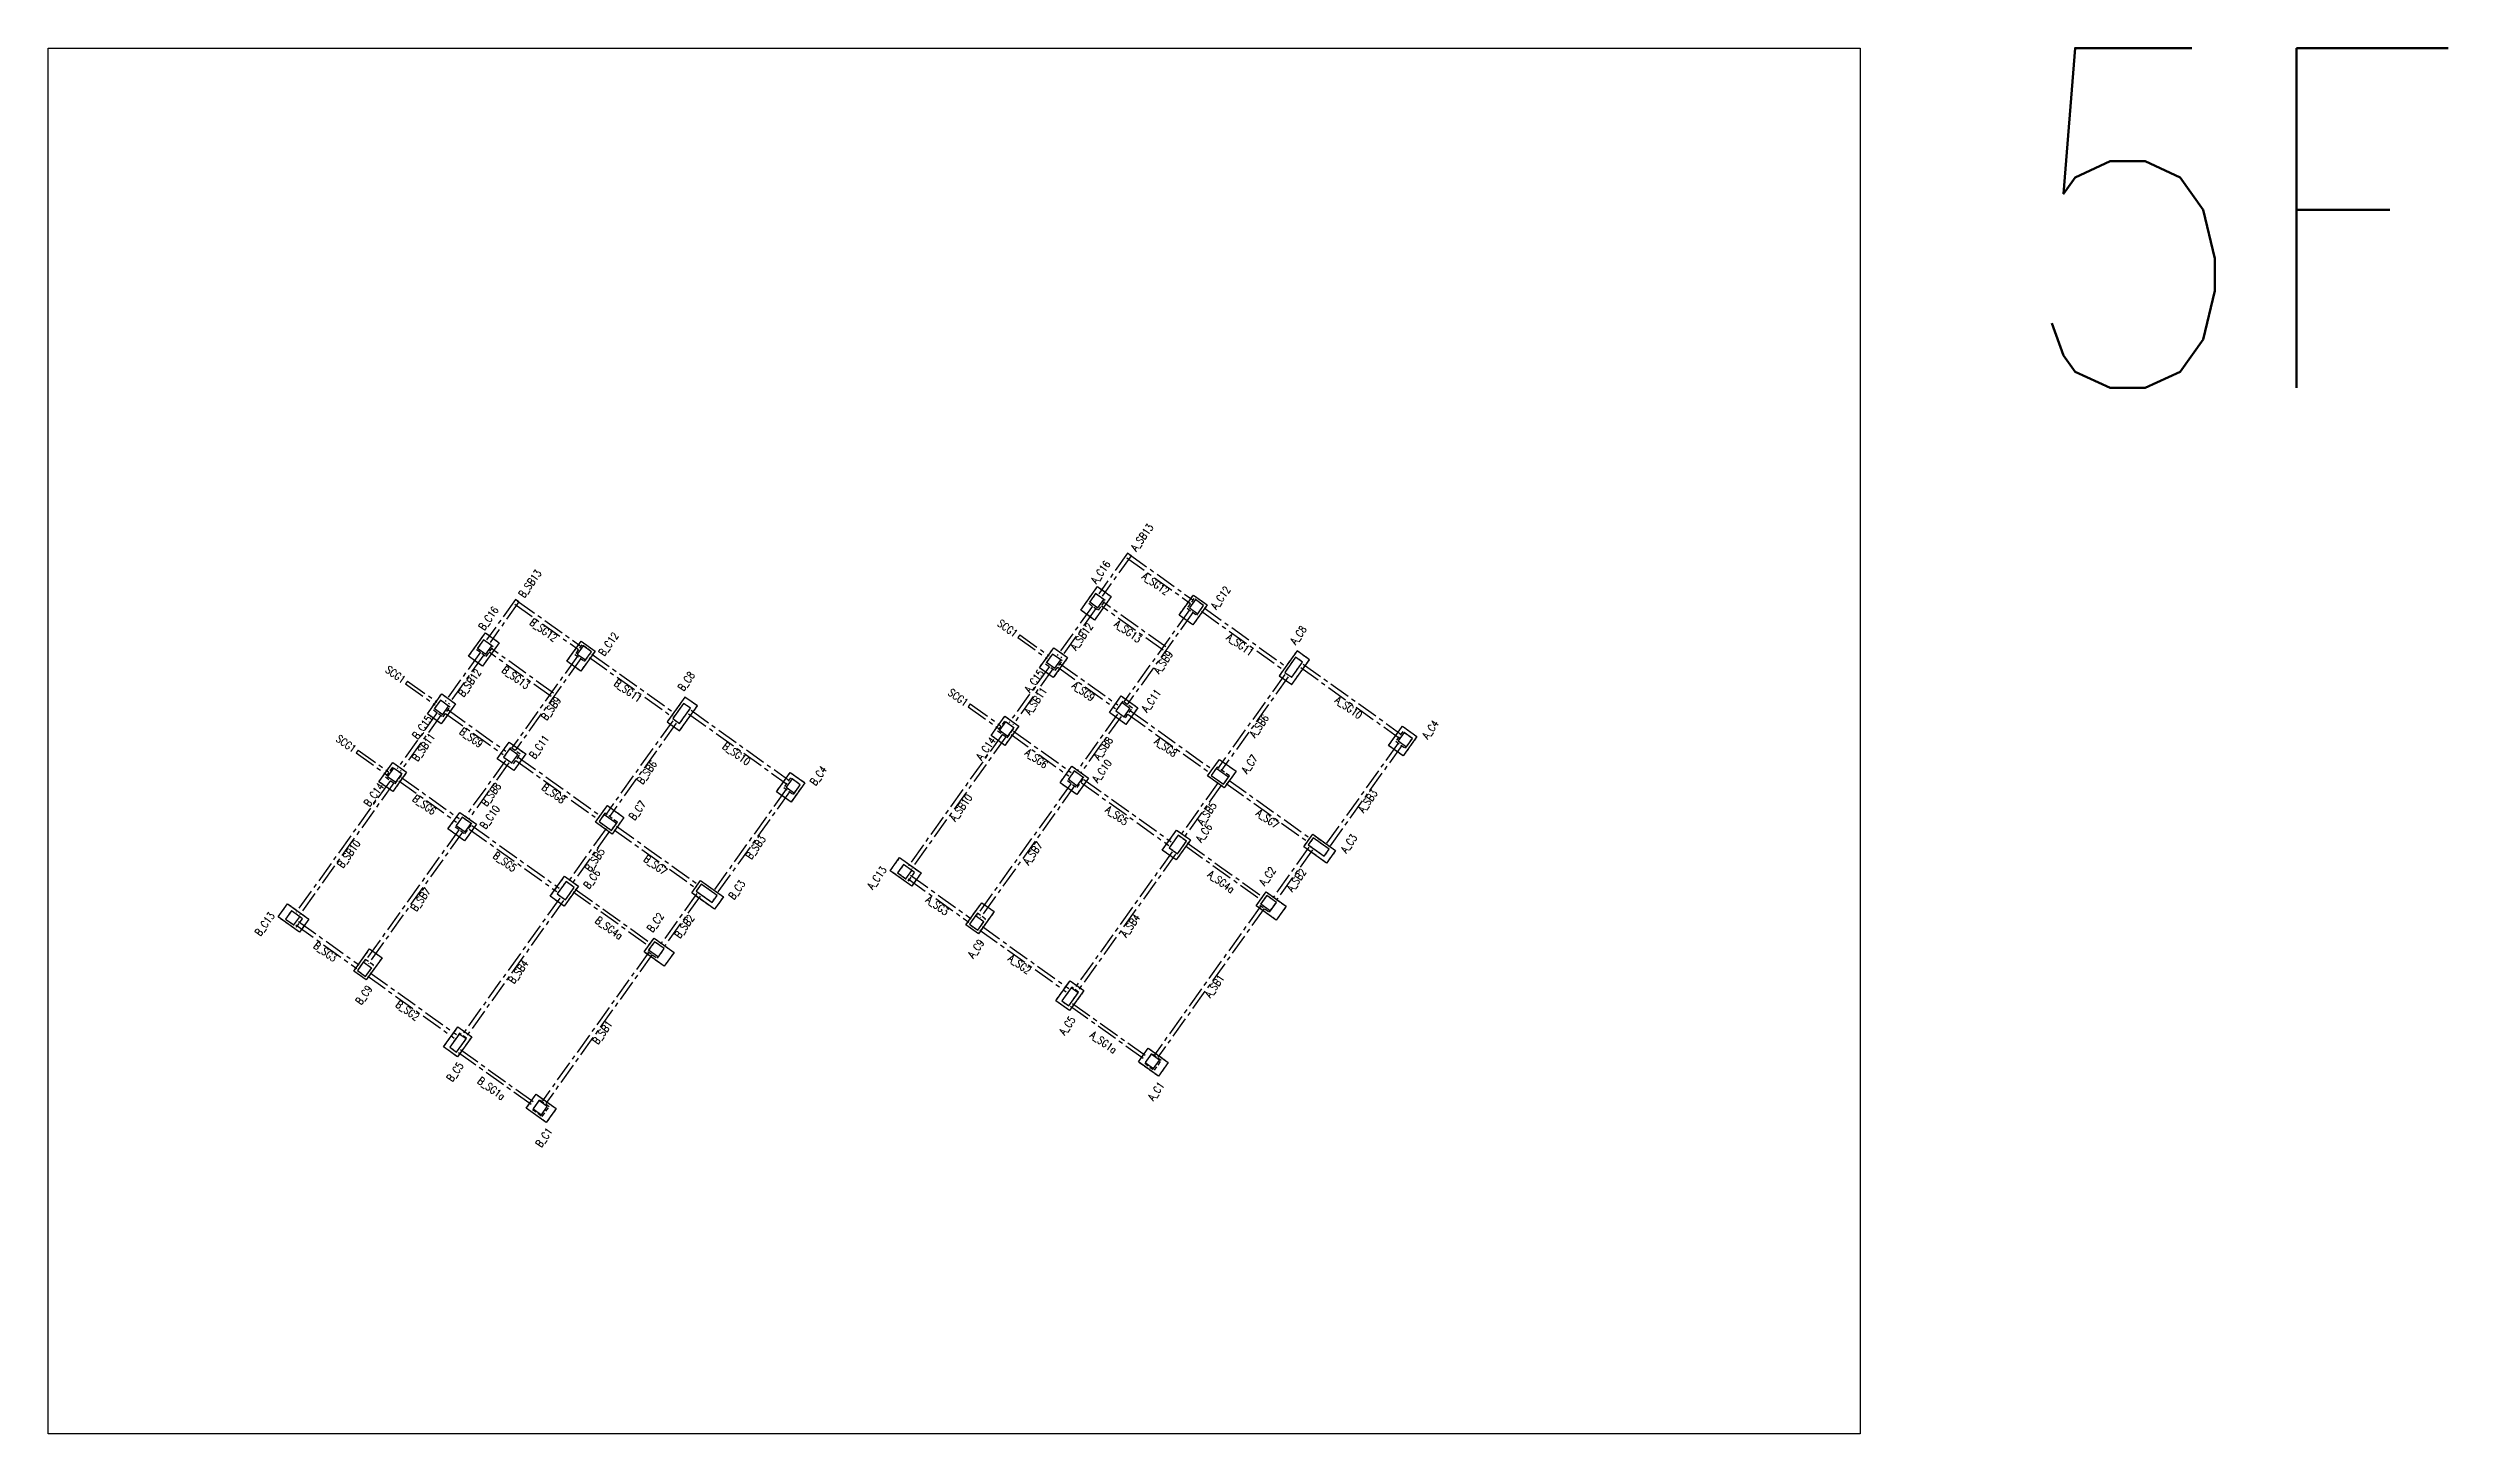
# Model space of a CAD drawing. Header units: millimetres. Extents: x 39613 to 69886, y 27475 to 191272.
# Drawn here: x 50002 to 64126, y 73252 to 81407 of the extents above; entities that cross this region are included whole.
import ezdxf
from ezdxf.enums import TextEntityAlignment as Align

# ---------------------------------------------------------------- set-up
doc = ezdxf.new("R2010")
doc.units = ezdxf.units.MM
doc.header["$LTSCALE"] = 100
doc.header["$MEASUREMENT"] = 0
doc.linetypes.add('CENTER', pattern=[2, 1.25, -0.25, 0.25, -0.25])
doc.linetypes.add('HIDDEN', pattern=[0.375, 0.25, -0.125])
for name, color, linetype in [('TC-COLUMN', 1, 'Continuous'), ('TC-TB', 2, 'Continuous'), ('TC-TC', 4, 'Continuous'), ('TC-虛柱', 4, 'HIDDEN'), ('TC-虛鋼柱', 4, 'HIDDEN'), ('TC-鋼柱', 11, 'Continuous'), ('TC-鋼粱', 183, 'CENTER')]:
    doc.layers.add(name, color=color, linetype=linetype)
doc.styles.get("Standard").update_dxf_attribs({"font": 'txt.shx', "width": 0.8, "bigfont": 'ae.shx'})

msp = doc.modelspace()

# ---------------------------------------------------------------- texts
at = {"layer": 'Defpoints', "color": 2, "width": 0.8}
msp.add_text('5F', height=2000, rotation=360, dxfattribs=at).set_placement((61589.25, 81407.41), align=Align.TOP_LEFT)
at = {"layer": 'TC-TB', "width": 0.8}
for s, rotation, p in [('A_SB13', 54.440027, (56440.49, 78527.59)), ('B_SB13', 54.440027, (52838.04, 78255.7)), ('A_SG12', 324, (56520.73, 78255.06)), ('B_SG12', 324, (52918.28, 77983.17)), ('SCG1', 324.440027, (55649.56, 77992.96)), ('A_SB12', 54.440027, (56084.87, 77944.15)), ('A_SG13', 324, (56357.4, 77974.83)), ('A_SB9', 54.440027, (56564.46, 77793.56)), ('A_SG11', 324, (57017.64, 77896.77)), ('SCG1', 324.440027, (52047.11, 77721.07)), ('B_SB12', 54.440027, (52482.42, 77672.26)), ('B_SG13', 324, (52754.95, 77702.94)), ('B_SG11', 324, (53415.19, 77624.88)), ('B_SB9', 54.440027, (52962.01, 77521.67)), ('SCG1', 324.440027, (55358.75, 77586.16)), ('A_SB11', 54.440027, (55813.88, 77565.07)), ('A_SG9', 324, (56095.6, 77621.7)), ('A_SG10', 324, (57656.27, 77526.45)), ('B_SG9', 324, (52493.15, 77349.81)), ('A_SB6', 54.440027, (57128.61, 77418.11)), ('SCG1', 324.440027, (51756.3, 77314.27)), ('B_SB11', 54.440027, (52211.43, 77293.18)), ('B_SG10', 324, (54053.82, 77254.56)), ('A_SG6', 324, (55818.89, 77226.46)), ('A_SB8', 54.440027, (56211.2, 77287.12)), ('A_SG8', 324, (56580.3, 77293.8)), ('B_SB6', 54.440027, (53526.16, 77146.22)), ('B_SG6', 324, (52216.44, 76954.57)), ('B_SB8', 54.440027, (52608.75, 77015.23)), ('B_SG8', 324, (52977.85, 77021.91)), ('A_SB10', 54.440027, (55374.4, 76937.4)), ('A_SB3', 54.440027, (57768.66, 76976)), ('A_SG5', 324, (56292.43, 76891.11)), ('A_SB5', 54.440027, (56821.8, 76902.97)), ('A_SG7', 324, (57179.36, 76871.86)), ('B_SB10', 54.440027, (51771.95, 76665.51)), ('B_SB5', 54.440027, (53219.35, 76631.08)), ('B_SB3', 54.440027, (54166.21, 76704.11)), ('A_SB7', 54.440027, (55796.91, 76669.21)), ('B_SG5', 324, (52689.98, 76619.22)), ('B_SG7', 324, (53576.91, 76599.97)), ('A_SG4a', 324, (56906.1, 76501.59)), ('A_SB2', 54.440027, (57349.04, 76510.77)), ('B_SB7', 54.440027, (52194.46, 76397.32)), ('B_SG4a', 324, (53303.65, 76229.7)), ('B_SB2', 54.440027, (53746.59, 76238.88)), ('A_SG3', 324, (55236.2, 76361.76)), ('A_SB4', 54.440027, (56371.55, 76243.9)), ('B_SG3', 324, (51633.75, 76089.87)), ('B_SB4', 54.440027, (52769.1, 75972.01)), ('A_SG2', 324, (55720.03, 76015.88)), ('A_SB1', 54.440027, (56866.34, 75887.12)), ('B_SG2', 324, (52117.58, 75743.99)), ('B_SB1', 54.440027, (53263.89, 75615.23)), ('A_SG1a', 324, (56213.94, 75556.95)), ('B_SG1a', 324, (52611.49, 75285.06))]:
    msp.add_text(s, height=45, rotation=rotation, dxfattribs=at).set_placement(p, align=Align.MIDDLE_CENTER)
at = {"layer": 'TC-TC', "width": 0.8}
for s, p in [('A_C16', (56196.3, 78323.55)), ('B_C16', (52593.85, 78051.66)), ('A_C12', (56902.89, 78172.4)), ('A_C8', (57360.44, 77953.05)), ('B_C12', (53300.44, 77900.51)), ('B_C8', (53757.99, 77681.16)), ('A_C15', (55805.52, 77682.34)), ('A_C11', (56494.43, 77567.02)), ('B_C15', (52203.07, 77410.45)), ('A_C4', (58137.58, 77397.49)), ('B_C11', (52891.98, 77295.13)), ('A_C14', (55521.68, 77285.3)), ('B_C4', (54535.13, 77125.6)), ('A_C10', (56204.51, 77153.72)), ('A_C7', (57072.72, 77193.78)), ('B_C14', (51919.23, 77013.41)), ('B_C10', (52602.06, 76881.83)), ('B_C7', (53470.27, 76921.89)), ('A_C6', (56804.49, 76789.34)), ('A_C3', (57657.88, 76726.46)), ('B_C6', (53202.04, 76517.45)), ('A_C13', (54879.51, 76524.55)), ('A_C2', (57178.43, 76534.32)), ('B_C3', (54055.43, 76454.57)), ('B_C13', (51277.06, 76252.66)), ('B_C2', (53575.98, 76262.43)), ('A_C9', (55462.94, 76107.47)), ('B_C9', (51860.49, 75835.58)), ('A_C5', (55999.62, 75654.84)), ('B_C5', (52397.17, 75382.95)), ('A_C1', (56522.63, 75268.66)), ('B_C1', (52920.18, 74996.77))]:
    msp.add_text(s, height=45, rotation=54.440027, dxfattribs=at).set_placement(p, align=Align.MIDDLE_CENTER)

# ---------------------------------------------------------------- linework, layer by layer
at = {"layer": 'Defpoints'}
msp.add_lwpolyline([(60666.19, 81407.41), (60666.19, 73252.05), (50001.56, 73252.05), (50001.56, 81407.41)], close=True, dxfattribs=at)
at = {"layer": 'TC-COLUMN'}
for points in [[(56259.6, 78179.96), (56160.73, 78041.66), (56079.38, 78099.82), (56178.24, 78238.12)], [(56658.15, 78070.78), (56742.48, 78188.74), (56823.83, 78130.59), (56739.5, 78012.63)], [(52476.93, 77827.93), (52575.79, 77966.23), (52657.15, 77908.07), (52558.28, 77769.77)], [(53055.7, 77798.89), (53140.03, 77916.85), (53221.38, 77858.7), (53137.05, 77740.74)], [(55836.93, 77760.68), (55921.26, 77878.63), (56002.61, 77820.48), (55918.29, 77702.52)], [(57247.88, 77713.91), (57321.1, 77661.57), (57425.77, 77808.01), (57352.55, 77860.35)], [(52234.49, 77488.79), (52318.81, 77606.74), (52400.16, 77548.59), (52315.84, 77430.63)], [(53645.43, 77442.02), (53718.65, 77389.68), (53823.32, 77536.12), (53750.11, 77588.46)], [(56317.75, 77594.99), (56415.37, 77525.2), (56345.58, 77427.58), (56247.96, 77497.37)], [(55551.94, 77362.01), (55633.36, 77475.9), (55714.71, 77417.74), (55633.29, 77303.85)], [(57891.43, 77303.02), (57972.85, 77416.91), (58058.27, 77355.85), (57976.85, 77241.96)], [(52715.3, 77323.1), (52812.92, 77253.31), (52743.13, 77155.69), (52645.51, 77225.48)], [(51949.49, 77090.12), (52030.91, 77204.01), (52112.26, 77145.85), (52030.84, 77031.96)], [(54288.98, 77031.13), (54370.4, 77145.02), (54455.82, 77083.96), (54374.4, 76970.07)], [(56027.82, 77181.69), (56125.44, 77111.9), (56055.66, 77014.28), (55958.03, 77084.07)], [(56896.03, 77221.75), (56993.65, 77151.96), (56923.87, 77054.34), (56826.25, 77124.13)], [(52425.37, 76909.8), (52522.99, 76840.01), (52453.21, 76742.39), (52355.58, 76812.18)], [(53293.58, 76949.86), (53391.2, 76880.07), (53321.42, 76782.45), (53223.8, 76852.24)], [(56559.75, 76687.72), (56644.08, 76805.68), (56725.43, 76747.52), (56641.1, 76629.56)], [(57392.25, 76707.38), (57444.59, 76780.6), (57578.81, 76684.64), (57526.47, 76611.42)], [(55084.66, 76476.23), (54958.57, 76566.37), (55013.82, 76643.65), (55139.91, 76553.51)], [(52957.3, 76415.83), (53041.63, 76533.79), (53122.98, 76475.63), (53038.65, 76357.67)], [(53789.8, 76435.49), (53842.14, 76508.71), (53976.36, 76412.75), (53924.02, 76339.53)], [(57230.34, 76275.94), (57112.38, 76360.27), (57170.54, 76441.62), (57288.5, 76357.29)], [(51482.22, 76204.34), (51356.12, 76294.48), (51411.37, 76371.76), (51537.46, 76281.62)], [(55496.76, 76378.31), (55569.98, 76325.97), (55476.93, 76195.81), (55403.71, 76248.15)], [(53627.89, 76004.05), (53509.93, 76088.38), (53568.09, 76169.73), (53686.05, 76085.4)], [(51894.31, 76106.42), (51967.53, 76054.08), (51874.48, 75923.92), (51801.26, 75976.26)], [(55932.25, 75801.34), (56016.58, 75919.3), (56097.93, 75861.15), (56013.6, 75743.19)], [(52329.8, 75529.45), (52414.13, 75647.41), (52495.48, 75589.26), (52411.15, 75471.3)], [(56536.62, 75357), (56418.66, 75441.33), (56476.81, 75522.68), (56594.77, 75438.36)], [(52934.17, 75085.11), (52816.21, 75169.44), (52874.36, 75250.79), (52992.32, 75166.47)]]:
    msp.add_lwpolyline(points, close=True, dxfattribs=at)
at = {"layer": 'TC-虛柱'}
for points in [[(56259.6, 78179.96), (56160.73, 78041.66), (56079.38, 78099.82), (56178.24, 78238.12)], [(56658.15, 78070.78), (56742.48, 78188.74), (56823.83, 78130.59), (56739.5, 78012.63)], [(52476.93, 77827.93), (52575.79, 77966.23), (52657.15, 77908.07), (52558.28, 77769.77)], [(53055.7, 77798.89), (53140.03, 77916.85), (53221.38, 77858.7), (53137.05, 77740.74)], [(55836.93, 77760.68), (55921.26, 77878.63), (56002.61, 77820.48), (55918.29, 77702.52)], [(57247.88, 77713.91), (57321.1, 77661.57), (57425.77, 77808.01), (57352.55, 77860.35)], [(52234.49, 77488.79), (52318.81, 77606.74), (52400.16, 77548.59), (52315.84, 77430.63)], [(53645.43, 77442.02), (53718.65, 77389.68), (53823.32, 77536.12), (53750.11, 77588.46)], [(56317.75, 77594.99), (56415.37, 77525.2), (56345.58, 77427.58), (56247.96, 77497.37)], [(55551.94, 77362.01), (55633.36, 77475.9), (55714.71, 77417.74), (55633.29, 77303.85)], [(57891.43, 77303.02), (57972.85, 77416.91), (58058.27, 77355.85), (57976.85, 77241.96)], [(52715.3, 77323.1), (52812.92, 77253.31), (52743.13, 77155.69), (52645.51, 77225.48)], [(51949.49, 77090.12), (52030.91, 77204.01), (52112.26, 77145.85), (52030.84, 77031.96)], [(54288.98, 77031.13), (54370.4, 77145.02), (54455.82, 77083.96), (54374.4, 76970.07)], [(56027.82, 77181.69), (56125.44, 77111.9), (56055.66, 77014.28), (55958.03, 77084.07)], [(56896.03, 77221.75), (56993.65, 77151.96), (56923.87, 77054.34), (56826.25, 77124.13)], [(52425.37, 76909.8), (52522.99, 76840.01), (52453.21, 76742.39), (52355.58, 76812.18)], [(53293.58, 76949.86), (53391.2, 76880.07), (53321.42, 76782.45), (53223.8, 76852.24)], [(56559.75, 76687.72), (56644.08, 76805.68), (56725.43, 76747.52), (56641.1, 76629.56)], [(57392.25, 76707.38), (57444.59, 76780.6), (57578.81, 76684.64), (57526.47, 76611.42)], [(55084.66, 76476.23), (54958.57, 76566.37), (55013.82, 76643.65), (55139.91, 76553.51)], [(52957.3, 76415.83), (53041.63, 76533.79), (53122.98, 76475.63), (53038.65, 76357.67)], [(53789.8, 76435.49), (53842.14, 76508.71), (53976.36, 76412.75), (53924.02, 76339.53)], [(57230.34, 76275.94), (57112.38, 76360.27), (57170.54, 76441.62), (57288.5, 76357.29)], [(51482.22, 76204.34), (51356.12, 76294.48), (51411.37, 76371.76), (51537.46, 76281.62)], [(55496.76, 76378.31), (55569.98, 76325.97), (55476.93, 76195.81), (55403.71, 76248.15)], [(53627.89, 76004.05), (53509.93, 76088.38), (53568.09, 76169.73), (53686.05, 76085.4)], [(51894.31, 76106.42), (51967.53, 76054.08), (51874.48, 75923.92), (51801.26, 75976.26)], [(55932.25, 75801.34), (56016.58, 75919.3), (56097.93, 75861.15), (56013.6, 75743.19)], [(52329.8, 75529.45), (52414.13, 75647.41), (52495.48, 75589.26), (52411.15, 75471.3)], [(56536.62, 75357), (56418.66, 75441.33), (56476.81, 75522.68), (56594.77, 75438.36)], [(52934.17, 75085.11), (52816.21, 75169.44), (52874.36, 75250.79), (52992.32, 75166.47)]]:
    msp.add_lwpolyline(points, close=True, dxfattribs=at)
at = {"layer": 'TC-虛鋼柱'}
for points in [[(56183.42, 78099.2), (56224.13, 78156.14), (56167.18, 78196.85), (56126.48, 78139.91)], [(56762.19, 78070.16), (56802.9, 78127.11), (56745.96, 78167.82), (56705.25, 78110.87)], [(52580.97, 77827.31), (52621.68, 77884.25), (52564.74, 77924.96), (52524.03, 77868.02)], [(53159.74, 77798.27), (53200.45, 77855.22), (53143.51, 77895.93), (53102.8, 77838.98)], [(55929.35, 77743.78), (55970.05, 77800.73), (55913.11, 77841.44), (55872.4, 77784.49)], [(57385.09, 77794.07), (57344.41, 77823.15), (57280.44, 77733.66), (57321.11, 77704.58)], [(52326.9, 77471.89), (52367.6, 77528.84), (52310.66, 77569.55), (52269.95, 77512.6)], [(53782.64, 77522.18), (53741.96, 77551.26), (53677.99, 77461.77), (53718.66, 77432.69)], [(56342.69, 77466.52), (56383.4, 77523.47), (56326.45, 77564.18), (56285.74, 77507.23)], [(55647.26, 77349.18), (55687.96, 77406.13), (55631.02, 77446.84), (55590.31, 77389.89)], [(52740.24, 77194.63), (52780.95, 77251.58), (52724, 77292.29), (52683.29, 77235.34)], [(57990.82, 77287.29), (58031.53, 77344.24), (57974.58, 77384.94), (57933.87, 77328)], [(52044.81, 77077.29), (52085.52, 77134.24), (52028.57, 77174.95), (51987.86, 77118)], [(56057.71, 77055.84), (56098.41, 77112.78), (56041.47, 77153.49), (56000.76, 77096.55)], [(56920.39, 77075.26), (56955.28, 77124.08), (56882.06, 77176.41), (56847.17, 77127.6)], [(54388.37, 77015.4), (54429.08, 77072.35), (54372.13, 77113.06), (54331.42, 77056.11)], [(52455.26, 76783.95), (52495.96, 76840.89), (52439.02, 76881.6), (52398.31, 76824.66)], [(53317.94, 76803.37), (53352.83, 76852.19), (53279.61, 76904.53), (53244.72, 76855.71)], [(56649.25, 76666.76), (56701.59, 76739.98), (56652.78, 76774.87), (56600.44, 76701.65)], [(57512.55, 76652.11), (57541.63, 76692.79), (57448.07, 76759.66), (57419, 76718.99)], [(55066.95, 76507.33), (55101.84, 76556.14), (55036.76, 76602.66), (55001.87, 76553.85)], [(53046.81, 76394.87), (53099.14, 76468.09), (53050.33, 76502.98), (52997.99, 76429.76)], [(53910.1, 76380.22), (53939.18, 76420.9), (53845.62, 76487.77), (53816.55, 76447.1)], [(57190.25, 76323.04), (57230.96, 76379.98), (57174.02, 76420.69), (57133.31, 76363.75)], [(51464.5, 76235.44), (51499.39, 76284.25), (51434.31, 76330.78), (51399.42, 76281.96)], [(55473.45, 76216.73), (55519.97, 76281.82), (55471.16, 76316.71), (55424.64, 76251.63)], [(53587.8, 76051.15), (53628.51, 76108.09), (53571.57, 76148.8), (53530.86, 76091.86)], [(51871, 75944.85), (51917.52, 76009.93), (51868.71, 76044.82), (51822.19, 75979.74)], [(56008.96, 75771.09), (56067.12, 75852.44), (56026.44, 75881.52), (55968.29, 75800.17)], [(52406.51, 75499.2), (52464.67, 75580.55), (52423.99, 75609.63), (52365.84, 75528.28)], [(56512.8, 75392.47), (56553.51, 75449.42), (56496.56, 75490.12), (56455.85, 75433.18)], [(52910.35, 75120.58), (52951.06, 75177.53), (52894.11, 75218.23), (52853.4, 75161.29)]]:
    msp.add_lwpolyline(points, close=True, dxfattribs=at)
at = {"layer": 'TC-鋼柱'}
for points in [[(56181.1, 78113.15), (56216, 78161.96), (56167.18, 78196.85), (56132.29, 78148.04)], [(56768.01, 78078.3), (56802.9, 78127.11), (56754.09, 78162), (56719.2, 78113.19)], [(52578.65, 77841.26), (52613.55, 77890.07), (52564.74, 77924.96), (52529.84, 77876.15)], [(53165.56, 77806.41), (53200.45, 77855.22), (53151.64, 77890.11), (53116.75, 77841.3)], [(55927.03, 77757.73), (55961.92, 77806.54), (55913.11, 77841.44), (55878.22, 77792.63)], [(57385.09, 77794.07), (57344.41, 77823.15), (57280.44, 77733.66), (57321.11, 77704.58)], [(52324.58, 77485.84), (52359.47, 77534.65), (52310.66, 77569.55), (52275.77, 77520.74)], [(53782.64, 77522.18), (53741.96, 77551.26), (53677.99, 77461.77), (53718.66, 77432.69)], [(56334.55, 77472.34), (56369.45, 77521.15), (56320.64, 77556.04), (56285.74, 77507.23)], [(55651.04, 77358.77), (55685.93, 77407.58), (55637.12, 77442.48), (55602.23, 77393.67)], [(52732.1, 77200.45), (52767, 77249.26), (52718.19, 77284.15), (52683.29, 77235.34)], [(57996.64, 77295.43), (58031.53, 77344.24), (57982.72, 77379.13), (57947.82, 77330.32)], [(52048.59, 77086.88), (52083.48, 77135.69), (52034.67, 77170.59), (51999.78, 77121.78)], [(56059.45, 77066.88), (56094.35, 77115.69), (56041.47, 77153.49), (56006.58, 77104.68)], [(56920.39, 77075.26), (56949.46, 77115.94), (56876.25, 77168.28), (56847.17, 77127.6)], [(54394.19, 77023.54), (54429.08, 77072.35), (54380.27, 77107.24), (54345.37, 77058.43)], [(52457, 76794.99), (52491.9, 76843.8), (52439.02, 76881.6), (52404.13, 76832.79)], [(53317.94, 76803.37), (53347.01, 76844.05), (53273.8, 76896.39), (53244.72, 76855.71)], [(56649.25, 76666.76), (56701.59, 76739.98), (56652.78, 76774.87), (56600.44, 76701.65)], [(57512.55, 76652.11), (57541.63, 76692.79), (57448.07, 76759.66), (57419, 76718.99)], [(55050.68, 76518.96), (55085.57, 76567.77), (55036.76, 76602.66), (55001.87, 76553.85)], [(53046.81, 76394.87), (53099.14, 76468.09), (53050.33, 76502.98), (52997.99, 76429.76)], [(53910.1, 76380.22), (53939.18, 76420.9), (53845.62, 76487.77), (53816.55, 76447.1)], [(57196.07, 76331.17), (57230.96, 76379.98), (57174.02, 76420.69), (57139.12, 76371.88)], [(51448.23, 76247.07), (51483.12, 76295.88), (51434.31, 76330.78), (51399.42, 76281.96)], [(55473.45, 76216.73), (55508.34, 76265.55), (55459.53, 76300.44), (55424.64, 76251.63)], [(53593.62, 76059.28), (53628.51, 76108.09), (53571.57, 76148.8), (53536.67, 76099.99)], [(51871, 75944.85), (51905.89, 75993.66), (51857.08, 76028.55), (51822.19, 75979.74)], [(56008.96, 75771.09), (56064.21, 75848.37), (56023.54, 75877.45), (55968.29, 75800.17)], [(52406.51, 75499.2), (52461.76, 75576.48), (52421.09, 75605.56), (52365.84, 75528.28)], [(56507.57, 75402.35), (56542.47, 75451.16), (56493.66, 75486.06), (56458.76, 75437.25)], [(52905.12, 75130.46), (52940.02, 75179.27), (52891.21, 75214.17), (52856.31, 75165.36)]]:
    msp.add_lwpolyline(points, close=True, dxfattribs=at)
at = {"layer": 'TC-鋼粱'}
for p, q in [((56355.58, 78434.59), (56185.2, 78196.26)), ((56375.92, 78420.05), (56205.54, 78181.72)), ((56351.21, 78406.99), (56725.6, 78139.34)), ((56375.92, 78420.05), (56355.58, 78434.59)), ((56365.75, 78427.32), (56740.14, 78159.68)), ((52753.13, 78162.7), (52582.75, 77924.37)), ((52773.47, 78148.16), (52603.09, 77909.84)), ((52748.76, 78135.1), (53123.15, 77867.45)), ((52773.47, 78148.16), (52753.13, 78162.7)), ((52763.3, 78155.43), (53137.69, 77887.79)), ((56148.85, 78123.91), (55941.3, 77833.58)), ((56565.09, 77863.23), (56200.87, 78123.6)), ((56579.63, 77883.57), (56215.41, 78143.94)), ((56805.22, 78113.16), (57291.12, 77765.8)), ((56169.19, 78109.37), (55961.63, 77819.04)), ((56719.48, 78100.69), (56332.73, 77559.69)), ((56739.82, 78086.15), (56353.07, 77545.15)), ((56790.68, 78092.82), (57276.58, 77745.46)), ((52546.4, 77852.02), (52338.85, 77561.69)), ((52566.74, 77837.49), (52359.18, 77547.15)), ((52962.64, 77591.34), (52598.42, 77851.71)), ((52977.18, 77611.68), (52612.96, 77872.05)), ((53117.03, 77828.8), (52730.28, 77287.8)), ((53202.77, 77841.27), (53688.67, 77493.91)), ((55720.46, 77954.57), (55708.83, 77938.3)), ((55708.83, 77938.3), (55881.71, 77814.71)), ((55720.46, 77954.57), (55893.34, 77830.98)), ((53137.37, 77814.26), (52750.62, 77273.26)), ((53188.23, 77820.93), (53674.13, 77473.57)), ((55894.77, 77768.5), (55659.21, 77438.98)), ((55915.11, 77753.96), (55679.54, 77424.44)), ((55943.88, 77764.12), (56283.52, 77521.32)), ((55958.42, 77784.46), (56298.06, 77541.66)), ((57280.72, 77721.16), (56888.18, 77172.05)), ((57301.06, 77706.62), (56908.51, 77157.51)), ((57374.32, 77761.81), (57949.87, 77350.37)), ((57388.86, 77782.15), (57964.41, 77370.71)), ((52118.01, 77682.68), (52106.38, 77666.41)), ((52106.38, 77666.41), (52279.26, 77542.82)), ((52118.01, 77682.68), (52290.89, 77559.09)), ((55429.65, 77547.77), (55418.01, 77531.5)), ((55429.65, 77547.77), (55608.63, 77419.82)), ((52292.32, 77496.61), (52056.76, 77167.09)), ((52312.66, 77482.07), (52077.09, 77152.55)), ((52341.43, 77492.23), (52681.07, 77249.43)), ((52355.97, 77512.57), (52695.61, 77269.77)), ((53678.28, 77449.27), (53285.73, 76900.16)), ((53698.61, 77434.74), (53306.06, 76885.62)), ((53771.87, 77489.92), (54347.42, 77078.48)), ((53786.41, 77510.26), (54361.96, 77098.82)), ((55418.01, 77531.5), (55597, 77403.55)), ((56296.2, 77487.47), (56057.86, 77154.07)), ((56316.54, 77472.93), (56078.2, 77139.53)), ((56357.33, 77487), (56843.4, 77139.52)), ((56371.87, 77507.34), (56857.94, 77159.86)), ((51827.2, 77275.88), (51815.56, 77259.61)), ((51827.2, 77275.88), (52006.18, 77147.93)), ((55618.78, 77369.54), (55064.95, 76594.81)), ((55639.12, 77355), (55085.29, 76580.27)), ((55669.34, 77367.17), (56008.57, 77124.66)), ((55683.87, 77387.51), (56023.11, 77145)), ((57948.36, 77317.64), (57521, 76719.83)), ((57968.7, 77303.11), (57541.33, 76705.29)), ((51815.56, 77259.61), (51994.55, 77131.66)), ((52693.75, 77215.58), (52455.41, 76882.18)), ((52714.09, 77201.04), (52475.75, 76867.64)), ((52754.88, 77215.11), (53240.95, 76867.63)), ((52769.42, 77235.45), (53255.49, 76887.97)), ((52016.33, 77097.65), (51462.5, 76322.92)), ((52036.67, 77083.11), (51482.84, 76308.38)), ((52066.89, 77095.28), (52406.12, 76852.77)), ((52081.42, 77115.62), (52420.66, 76873.11)), ((54345.91, 77045.75), (53918.55, 76447.94)), ((54366.25, 77031.22), (53938.88, 76433.4)), ((56023.28, 77080.45), (55469.41, 76305.67)), ((56043.62, 77065.91), (55489.75, 76291.13)), ((56083.58, 77083.44), (56598.12, 76715.6)), ((56098.12, 77103.77), (56612.66, 76735.94)), ((56888.13, 77086.03), (56667.14, 76776.9)), ((56908.47, 77071.49), (56687.48, 76762.36)), ((56935.98, 77079.65), (57418.13, 76734.97)), ((56950.52, 77099.99), (57432.67, 76755.31)), ((52420.83, 76808.56), (51866.96, 76033.78)), ((52441.17, 76794.02), (51887.3, 76019.24)), ((52481.13, 76811.55), (52995.68, 76443.71)), ((52495.67, 76831.88), (53010.21, 76464.05)), ((53285.68, 76814.14), (53064.69, 76505.01)), ((53306.02, 76799.6), (53085.03, 76490.47)), ((53333.53, 76807.76), (53815.68, 76463.08)), ((53348.07, 76828.1), (53830.22, 76483.42)), ((56695.19, 76713.82), (57142.62, 76393.97)), ((56706.82, 76730.09), (57154.25, 76410.24)), ((57422.69, 76704.06), (57210.34, 76407.02)), ((56617, 76677.52), (56043.59, 75875.41)), ((56637.34, 76662.99), (56063.92, 75860.87)), ((57443.02, 76689.52), (57230.68, 76392.48)), ((53092.74, 76441.93), (53540.17, 76122.08)), ((53104.37, 76458.2), (53551.8, 76138.35)), ((53820.24, 76432.17), (53607.89, 76135.13)), ((53840.57, 76417.63), (53628.23, 76120.59)), ((55063.18, 76519.25), (55420.86, 76263.55)), ((55077.71, 76539.58), (55435.4, 76283.88)), ((53014.55, 76405.64), (52441.14, 75603.52)), ((53034.89, 76391.1), (52461.48, 75588.98)), ((57139.41, 76359.38), (56513.66, 75484.05)), ((57159.75, 76344.85), (56533.99, 75469.51)), ((51460.73, 76247.36), (51818.41, 75991.66)), ((51475.26, 76267.69), (51832.95, 76011.99)), ((55485.94, 76217.02), (55994.23, 75853.66)), ((55500.48, 76237.36), (56008.77, 75874)), ((53536.96, 76087.5), (52911.21, 75212.16)), ((53557.3, 76072.96), (52931.54, 75197.62)), ((51883.49, 75945.13), (52391.79, 75581.77)), ((51898.03, 75965.47), (52406.32, 75602.11)), ((56020.01, 75769.34), (56459.35, 75455.26)), ((56031.64, 75785.61), (56470.98, 75471.53)), ((52417.56, 75497.45), (52856.9, 75183.37)), ((52429.19, 75513.72), (52868.53, 75199.64))]:
    msp.add_line(p, q, dxfattribs=at)

msp.set_redraw_order([(e.dxf.handle, doc.entitydb.next_handle()) for e in msp.query("TEXT MTEXT ATTDEF DIMENSION ARC_DIMENSION")])  # texts and dimensions are drawn at this point

doc.saveas('drawing.dxf')
